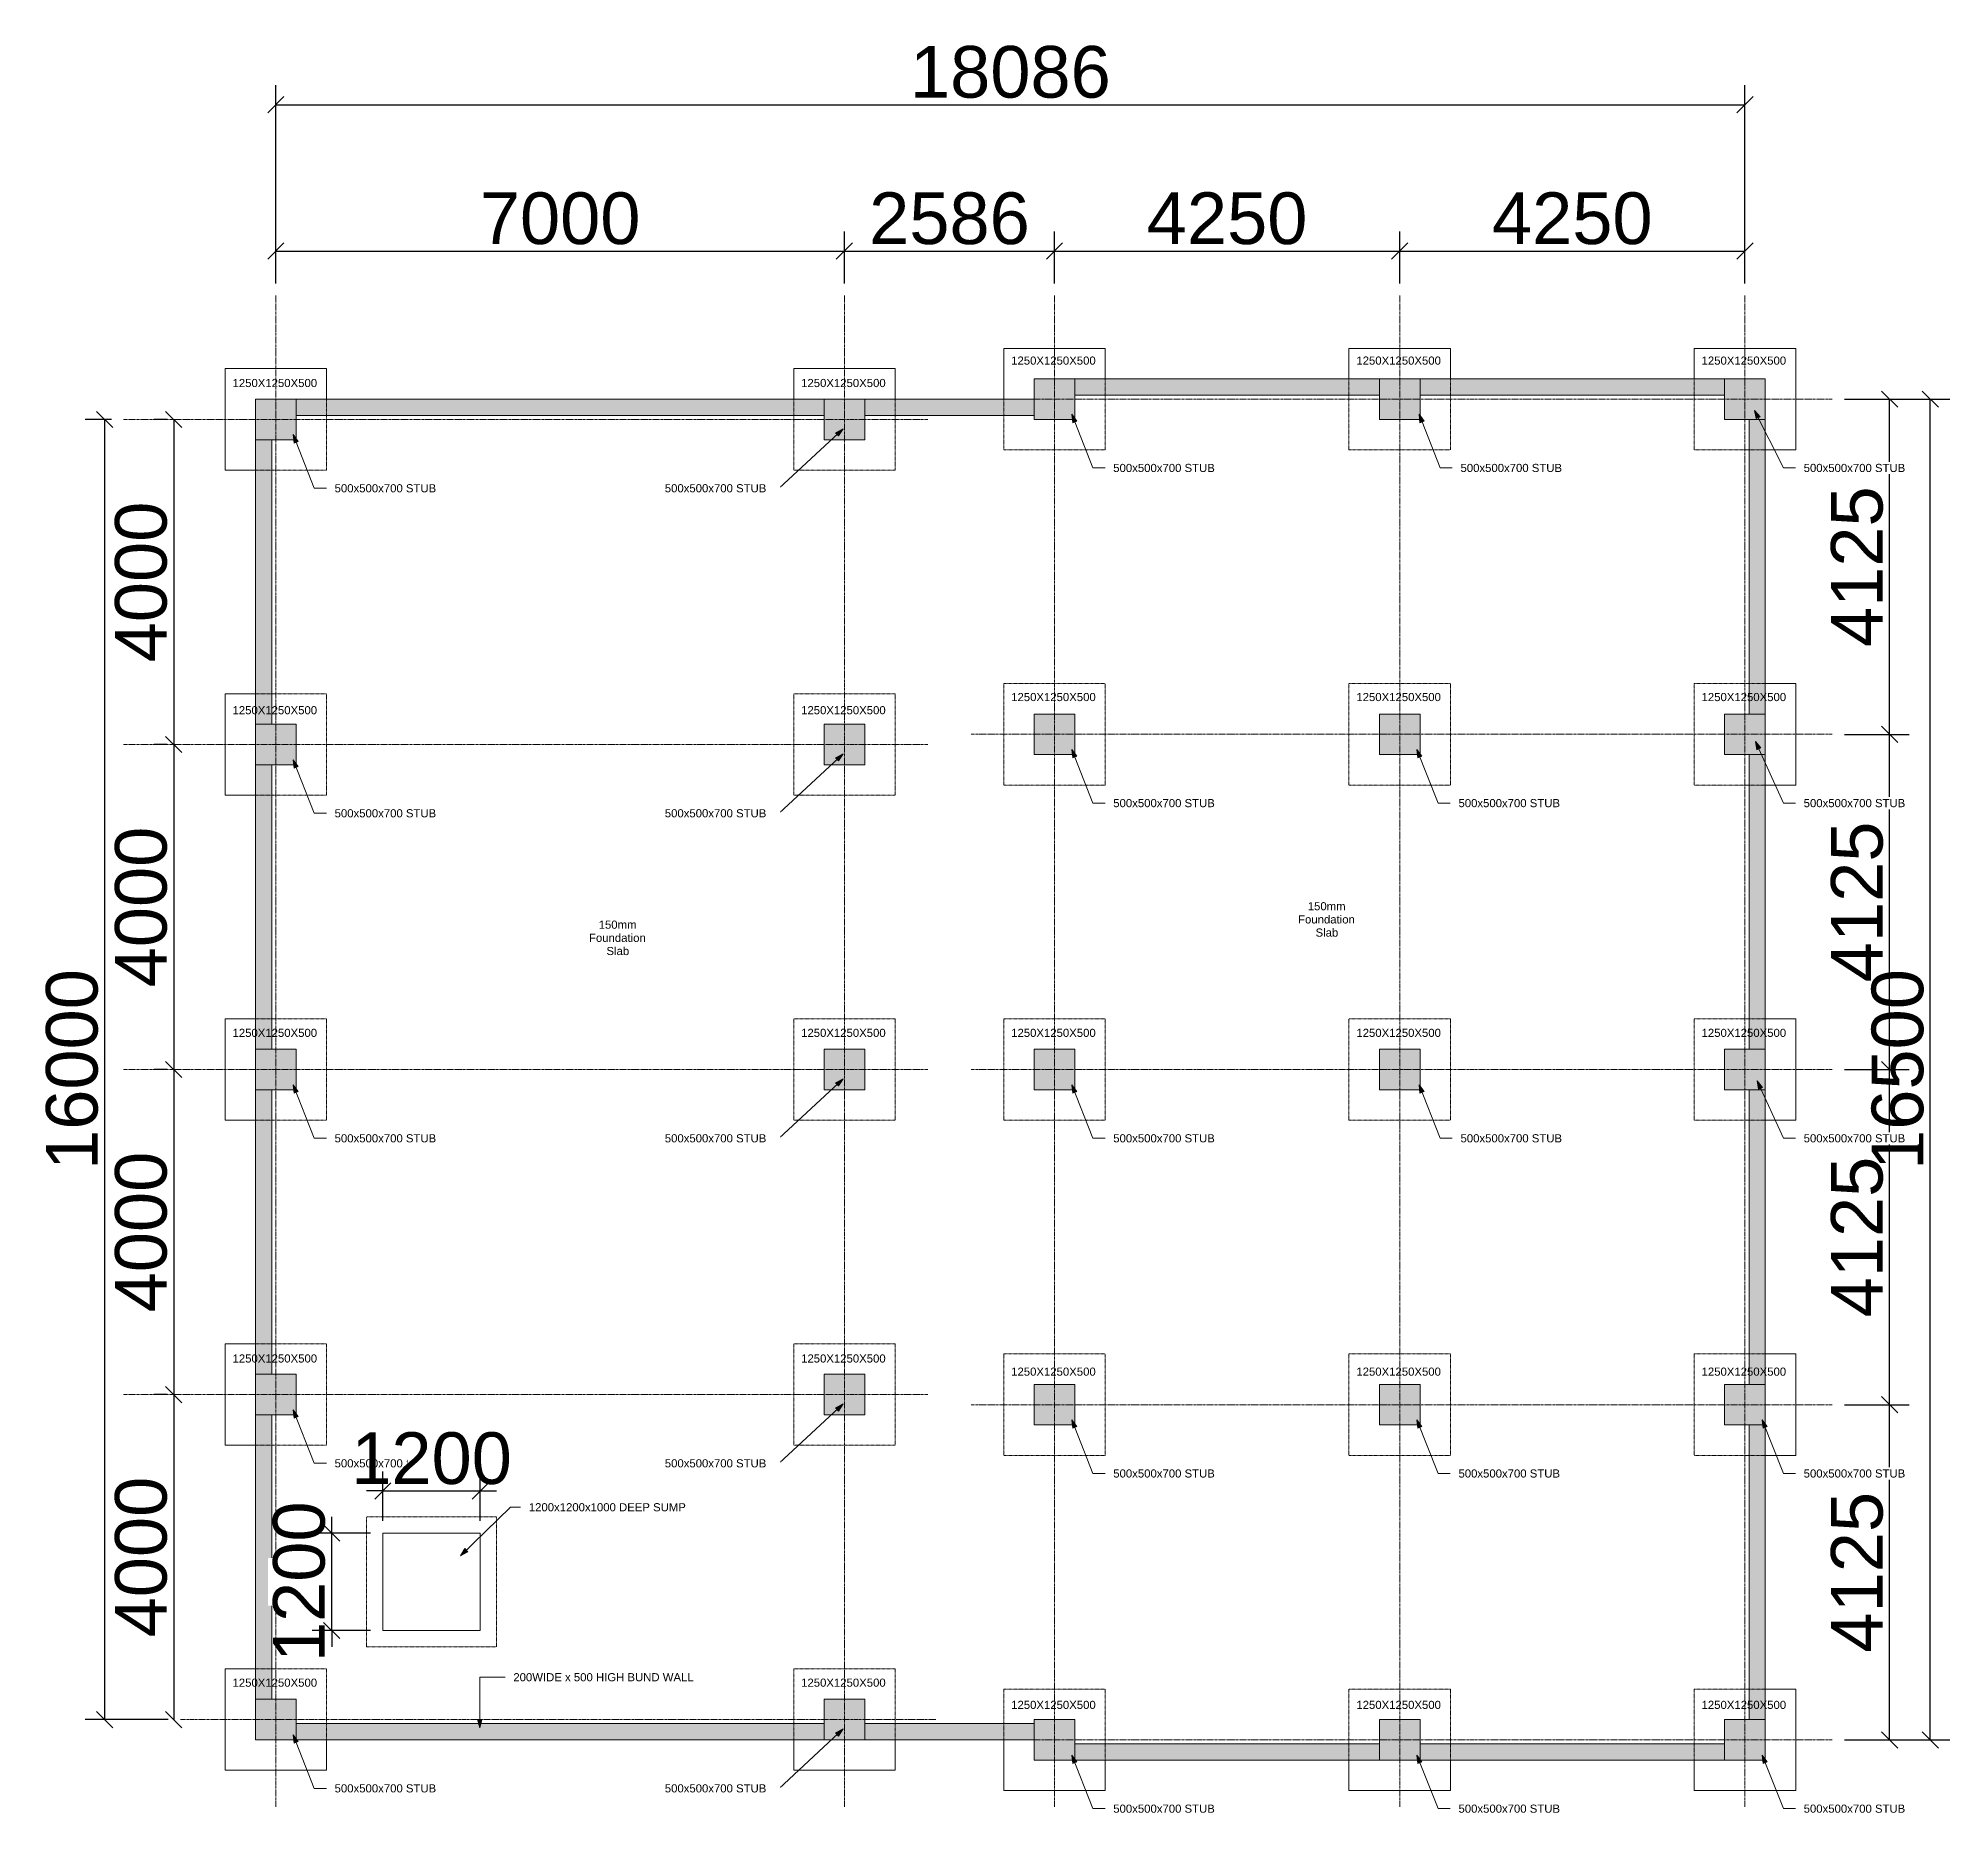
# Model space of a CAD drawing. Header units: millimetres. Extents: x 14826 to 891005, y -311366 to 56117.
# Drawn here: x 686500 to 710034, y -253304 to -231441 of the extents above; entities that cross this region are included whole.
import ezdxf

# ---------------------------------------------------------------- set-up
doc = ezdxf.new("R2010")
doc.units = ezdxf.units.MM
doc.linetypes.add('CENTER', pattern=[50.8, 31.75, -6.35, 6.35, -6.35])
doc.linetypes.add('Dash', pattern=[6.35, 3.175, -3.175])
for name, color, linetype, lineweight in [('A-ANNO-DIMS', 7, 'Continuous', 9), ('A-DETL-CNTR', 7, 'CENTER', 18), ('A-WALL', 7, 'Continuous', 9), ('A-WALL-HDLN', 7, 'Dash', 9), ('G-ANNO-TEXT', 7, 'Continuous', 9), ('S-COLS', 7, 'Continuous', 9), ('S-FNDN', 7, 'Continuous', 9), ('S-FNDN-HDLN', 7, 'Dash', 9), ('S-FNDN-IDEN', 7, 'Continuous', 9)]:
    doc.layers.add(name, color=color, linetype=linetype, lineweight=lineweight)
doc.styles.add('Arial', font='arial.ttf', dxfattribs={"height": 636.361708})
doc.styles.add('Arial_1', font='arial.ttf', dxfattribs={"height": 636.4})
doc.styles.add('Arial_2', font='arial.ttf', dxfattribs={"height": 0.18})
doc.dimstyles.new('Greene_Arch_tick_-_2_5mm_Arial', dxfattribs={"dimscale": 304.8, "dimtxt": 255.06485, "dimasz": 0.656168, "dimexe": 0.787402, "dimexo": 0.492126, "dimgap": 0.246063, "dimtad": 1, "dimdec": 0, "dimzin": 0, "dimdsep": 46, "dimtxsty": 'Arial', "dimblk1": 'OBLIQUE', "dimblk2": 'OBLIQUE', "dimsah": 1, "dimcen": 0.09, "dimazin": 0, "dimtfac": 1, "dimtdec": 4, "dimtix": 1, "dimtmove": 0, "dimatfit": 3, "dimfxl": 1, "dimtvp": 1, "dimtfill": 1, "dimtolj": 1, "dimtzin": 0, "dimarcsym": 2})

msp = doc.modelspace()

# ---------------------------------------------------------------- texts
at = {"layer": 'S-FNDN-IDEN', "char_height": 100, "attachment_point": 1, "style": 'Arial_1'}
for s, insert, width in [('1250X1250X500', (698478.6637, -235358.26485), 1290.716875), ('1250X1250X500', (702728.6637, -235358.26485), 1290.716875), ('1250X1250X500', (706978.6637, -235358.26485), 1290.716875), ('1250X1250X500', (688892.66767, -235634.20348), 1290.716875), ('1250X1250X500', (695892.66767, -235634.20348), 1290.716875), ('1250X1250X500', (698478.6637, -239499.03655), 1290.716875), ('1250X1250X500', (702728.6637, -239499.03655), 1290.716875), ('1250X1250X500', (706978.6637, -239499.03655), 1290.716875), ('1250X1250X500', (688892.66767, -239661.03655), 1290.716875), ('1250X1250X500', (695892.66767, -239661.03655), 1290.716875), ('150mm', (702130.2262, -242073.4608), 577.215), ('150mm', (693400.41941, -242300.36424), 577.215), ('Foundation', (702011.1637, -242235.51809), 865.8225), ('Slab', (702226.13766, -242397.57538), 348.7340625), ('Foundation', (693281.35691, -242462.42153), 865.8225), ('Slab', (693496.33087, -242624.47882), 348.7340625), ('1250X1250X500', (688892.66767, -243631.66391), 1290.716875), ('1250X1250X500', (695892.66767, -243631.66391), 1290.716875), ('1250X1250X500', (698478.6637, -243631.66391), 1290.716875), ('1250X1250X500', (702728.6637, -243631.66391), 1290.716875), ('1250X1250X500', (706978.6637, -243631.66391), 1290.716875), ('1250X1250X500', (688892.66767, -247639.12288), 1290.716875), ('1250X1250X500', (695892.66767, -247639.12288), 1290.716875), ('1250X1250X500', (698478.6637, -247801.12288), 1290.716875), ('1250X1250X500', (702728.6637, -247801.12288), 1290.716875), ('1250X1250X500', (706978.6637, -247801.12288), 1290.716875), ('1250X1250X500', (688892.66767, -251628.83687), 1290.716875), ('1250X1250X500', (695892.66767, -251628.83687), 1290.716875), ('1250X1250X500', (698478.6637, -251902.09219), 1290.716875), ('1250X1250X500', (702728.6637, -251902.09219), 1290.716875), ('1250X1250X500', (706978.6637, -251902.09219), 1290.716875)]:
    msp.add_mtext(s, dxfattribs=dict(at, insert=insert, width=width))

# ---------------------------------------------------------------- blocks, each defined once
blk = doc.blocks.new('Concrete-Rectangular-Column - 500 x 500mm-372812-BRINE TREATMENT')
at = {"layer": 'S-COLS', "linetype": 'Dash', "true_color": 0xc0c0c0}
blk.add_hatch(color=9, dxfattribs=at).paths.add_polyline_path([(-250, -250), (250, -250), (250, 250), (-250, 250)])
at = {"layer": 'S-COLS'}
for p, q in [((250, 250), (-250, 250)), ((-250, 250), (-250, -250)), ((250, -250), (250, 250)), ((-250, -250), (250, -250))]:
    blk.add_line(p, q, dxfattribs=at)
blk = doc.blocks.new('M_Footing-Rectangular - 1250X1250X500-343367-BRINE TREATMENT')
at = {"layer": 'S-FNDN'}
for p, q in [((625, 625), (-625, 625)), ((-625, 625), (-625, -625)), ((625, 250), (625, 625)), ((-625, -625), (-250, -625))]:
    blk.add_line(p, q, dxfattribs=at)
at = {"layer": 'S-FNDN-HDLN'}
for p, q in [((625, -625), (625, 250)), ((-250, -625), (625, -625))]:
    blk.add_line(p, q, dxfattribs=at)
blk = doc.blocks.new('M_Footing-Rectangular - 1250X1250X500-V10-BRINE TREATMENT')
at = {"layer": 'S-FNDN'}
for p, q in [((625, 625), (-625, 625)), ((-625, 625), (-625, 250)), ((625, 250), (625, 625))]:
    blk.add_line(p, q, dxfattribs=at)
at = {"layer": 'S-FNDN-HDLN'}
for p, q in [((-625, 250), (-625, -625)), ((625, -625), (625, 250)), ((-625, -625), (625, -625))]:
    blk.add_line(p, q, dxfattribs=at)
blk = doc.blocks.new('M_Footing-Rectangular - 1250X1250X500-V2-BRINE TREATMENT')
at = {"layer": 'S-FNDN'}
for p, q in [((625, 625), (-625, 625)), ((-625, 625), (-625, 0)), ((625, 250), (625, 625))]:
    blk.add_line(p, q, dxfattribs=at)
at = {"layer": 'S-FNDN-HDLN'}
for p, q in [((625, -625), (625, 250)), ((-625, 0), (-625, -625)), ((-625, -625), (625, -625))]:
    blk.add_line(p, q, dxfattribs=at)
blk = doc.blocks.new('M_Footing-Rectangular - 1250X1250X500-V3-BRINE TREATMENT')
at = {"layer": 'S-FNDN'}
for p, q in [((625, 625), (-625, 625)), ((-625, 625), (-625, 250)), ((625, -625), (625, 625)), ((250, -625), (625, -625))]:
    blk.add_line(p, q, dxfattribs=at)
at = {"layer": 'S-FNDN-HDLN'}
for p, q in [((-625, 250), (-625, -625)), ((-625, -625), (250, -625))]:
    blk.add_line(p, q, dxfattribs=at)
blk = doc.blocks.new('M_Footing-Rectangular - 1250X1250X500-V4-BRINE TREATMENT')
at = {"layer": 'S-FNDN'}
for p, q in [((-625, 0), (-625, -625)), ((625, -625), (625, -250)), ((-625, -625), (625, -625))]:
    blk.add_line(p, q, dxfattribs=at)
at = {"layer": 'S-FNDN-HDLN'}
for p, q in [((625, 625), (-625, 625)), ((-625, 625), (-625, 0)), ((625, -250), (625, 625))]:
    blk.add_line(p, q, dxfattribs=at)
blk = doc.blocks.new('M_Footing-Rectangular - 1250X1250X500-V5-BRINE TREATMENT')
at = {"layer": 'S-FNDN'}
for p, q in [((625, 625), (250, 625)), ((625, -625), (625, 625)), ((-625, -250), (-625, -625)), ((-625, -625), (625, -625))]:
    blk.add_line(p, q, dxfattribs=at)
at = {"layer": 'S-FNDN-HDLN'}
for p, q in [((250, 625), (-625, 625)), ((-625, 625), (-625, -250))]:
    blk.add_line(p, q, dxfattribs=at)
blk = doc.blocks.new('M_Footing-Rectangular - 1250X1250X500-V11-BRINE TREATMENT')
at = {"layer": 'S-FNDN'}
for p, q in [((-625, -250), (-625, -625)), ((625, -625), (625, -250)), ((-625, -625), (625, -625))]:
    blk.add_line(p, q, dxfattribs=at)
at = {"layer": 'S-FNDN-HDLN'}
for p, q in [((625, 625), (-625, 625)), ((-625, 625), (-625, -250)), ((625, -250), (625, 625))]:
    blk.add_line(p, q, dxfattribs=at)
blk = doc.blocks.new('M_Footing-Rectangular - 1250X1250X500-V7-BRINE TREATMENT')
at = {"layer": 'S-FNDN'}
for p, q in [((-250, 625), (-625, 625)), ((-625, 625), (-625, -625)), ((625, -625), (625, -250)), ((-625, -625), (625, -625))]:
    blk.add_line(p, q, dxfattribs=at)
at = {"layer": 'S-FNDN-HDLN'}
for p, q in [((625, 625), (-250, 625)), ((625, -250), (625, 625))]:
    blk.add_line(p, q, dxfattribs=at)
blk = doc.blocks.new('M_Footing-Rectangular - 1250X1250X500-V12-BRINE TREATMENT')
at = {"layer": 'S-FNDN-HDLN'}
for p, q in [((625, 625), (-625, 625)), ((-625, 625), (-625, -625)), ((625, -625), (625, 625)), ((-625, -625), (625, -625))]:
    blk.add_line(p, q, dxfattribs=at)
blk = doc.blocks.new('M_Footing-Rectangular - 1250X1250X500-V13-BRINE TREATMENT')
at = {"layer": 'S-FNDN'}
for p, q in [((625, 625), (250, 625)), ((625, -625), (625, 625)), ((250, -625), (625, -625))]:
    blk.add_line(p, q, dxfattribs=at)
at = {"layer": 'S-FNDN-HDLN'}
for p, q in [((250, 625), (-625, 625)), ((-625, 625), (-625, -625)), ((-625, -625), (250, -625))]:
    blk.add_line(p, q, dxfattribs=at)
blk = doc.blocks.new('M_Footing-Rectangular - 1250X1250X500-V14-BRINE TREATMENT')
at = {"layer": 'S-FNDN'}
for p, q in [((-250, 625), (-625, 625)), ((-625, 625), (-625, -625)), ((-625, -625), (-250, -625))]:
    blk.add_line(p, q, dxfattribs=at)
at = {"layer": 'S-FNDN-HDLN'}
for p, q in [((625, 625), (-250, 625)), ((625, -625), (625, 625)), ((-250, -625), (625, -625))]:
    blk.add_line(p, q, dxfattribs=at)
blk = doc.blocks.new('_Oblique')
at = {"color": 0, "linetype": 'ByBlock', "lineweight": -2}
blk.add_line((-0.5, -0.5), (0.5, 0.5), dxfattribs=at)
blk = doc.blocks.new('*D768')
at = {"layer": 'A-ANNO-DIMS', "color": 0, "lineweight": -2, "transparency": 16777216}
for p, q in [((687401, -236133), (687078, -236133)), ((687318, -236133), (687318, -252133)), ((688101, -252133), (687078, -252133))]:
    blk.add_line(p, q, dxfattribs=at)
at = {"layer": 'Defpoints', "color": 0, "transparency": 16777216}
for p in [(687551, -236133), (687318, -252133), (688251, -252133)]:
    blk.add_point(p, dxfattribs=at)
at = {"layer": 'A-ANNO-DIMS', "color": 0, "lineweight": -2, "transparency": 16777216, "xscale": 200, "yscale": 200, "zscale": 200}
for p, rotation in [((687318, -236133), 90), ((687318, -252133), 270)]:
    blk.add_blockref('_Oblique', p, dxfattribs=dict(at, rotation=rotation))
at = {"layer": 'A-ANNO-DIMS', "color": 0, "transparency": 16777216, "insert": (686918, -244133), "char_height": 636.4, "width": 576.84, "attachment_point": 5, "rotation": 90, "style": 'Arial', "bg_fill": 3, "box_fill_scale": 1.1, "bg_fill_color": 256, "bg_fill_true_color": 13158600, "bg_fill_transparency": 0}
blk.add_mtext('\\A1;16000', dxfattribs=at)
blk = doc.blocks.new('*D769')
at = {"layer": 'A-ANNO-DIMS', "color": 0, "lineweight": -2, "transparency": 16777216}
for p, q in [((708737, -235883), (710034, -235883)), ((709794, -252383), (709794, -235883)), ((708737, -252383), (710034, -252383))]:
    blk.add_line(p, q, dxfattribs=at)
at = {"layer": 'Defpoints', "color": 0, "transparency": 16777216}
for p in [(708587, -235883), (709794, -235883), (708587, -252383)]:
    blk.add_point(p, dxfattribs=at)
at = {"layer": 'A-ANNO-DIMS', "color": 0, "lineweight": -2, "transparency": 16777216, "xscale": 200, "yscale": 200, "zscale": 200}
for p, rotation in [((709794, -235883), 90), ((709794, -252383), 270)]:
    blk.add_blockref('_Oblique', p, dxfattribs=dict(at, rotation=rotation))
at = {"layer": 'A-ANNO-DIMS', "color": 0, "transparency": 16777216, "insert": (709394, -244133), "char_height": 636.4, "width": 576.84, "attachment_point": 5, "rotation": 90, "style": 'Arial', "bg_fill": 3, "box_fill_scale": 1.1, "bg_fill_color": 256, "bg_fill_true_color": 13158600, "bg_fill_transparency": 0}
blk.add_mtext('\\A1;16500', dxfattribs=at)
blk = doc.blocks.new('*D770')
at = {"layer": 'A-ANNO-DIMS', "color": 0, "lineweight": -2, "transparency": 16777216}
for p, q in [((708737, -248258), (709534, -248258)), ((709294, -252383), (709294, -248258)), ((708737, -252383), (709534, -252383))]:
    blk.add_line(p, q, dxfattribs=at)
at = {"layer": 'Defpoints', "color": 0, "transparency": 16777216}
for p in [(708587, -248258), (709294, -248258), (708587, -252383)]:
    blk.add_point(p, dxfattribs=at)
at = {"layer": 'A-ANNO-DIMS', "color": 0, "lineweight": -2, "transparency": 16777216, "xscale": 200, "yscale": 200, "zscale": 200}
for p, rotation in [((709294, -248258), 90), ((709294, -252383), 270)]:
    blk.add_blockref('_Oblique', p, dxfattribs=dict(at, rotation=rotation))
at = {"layer": 'A-ANNO-DIMS', "color": 0, "transparency": 16777216, "insert": (708894, -250320), "char_height": 636.4, "width": 461.47, "attachment_point": 5, "rotation": 90, "style": 'Arial', "bg_fill": 3, "box_fill_scale": 1.1, "bg_fill_color": 256, "bg_fill_true_color": 13158600, "bg_fill_transparency": 0}
blk.add_mtext('\\A1;4125', dxfattribs=at)
blk = doc.blocks.new('*D771')
at = {"layer": 'A-ANNO-DIMS', "color": 0, "lineweight": -2, "transparency": 16777216}
for p, q in [((708737, -244133), (709534, -244133)), ((709294, -248258), (709294, -244133)), ((708737, -248258), (709534, -248258))]:
    blk.add_line(p, q, dxfattribs=at)
at = {"layer": 'Defpoints', "color": 0, "transparency": 16777216}
for p in [(708587, -244133), (709294, -244133), (708587, -248258)]:
    blk.add_point(p, dxfattribs=at)
at = {"layer": 'A-ANNO-DIMS', "color": 0, "lineweight": -2, "transparency": 16777216, "xscale": 200, "yscale": 200, "zscale": 200}
for p, rotation in [((709294, -244133), 90), ((709294, -248258), 270)]:
    blk.add_blockref('_Oblique', p, dxfattribs=dict(at, rotation=rotation))
at = {"layer": 'A-ANNO-DIMS', "color": 0, "transparency": 16777216, "insert": (708894, -246195), "char_height": 636.4, "width": 461.47, "attachment_point": 5, "rotation": 90, "style": 'Arial', "bg_fill": 3, "box_fill_scale": 1.1, "bg_fill_color": 256, "bg_fill_true_color": 13158600, "bg_fill_transparency": 0}
blk.add_mtext('\\A1;4125', dxfattribs=at)
blk = doc.blocks.new('*D772')
at = {"layer": 'A-ANNO-DIMS', "color": 0, "lineweight": -2, "transparency": 16777216}
for p, q in [((708737, -240008), (709534, -240008)), ((709294, -244133), (709294, -240008)), ((708737, -244133), (709534, -244133))]:
    blk.add_line(p, q, dxfattribs=at)
at = {"layer": 'Defpoints', "color": 0, "transparency": 16777216}
for p in [(708587, -240008), (709294, -240008), (708587, -244133)]:
    blk.add_point(p, dxfattribs=at)
at = {"layer": 'A-ANNO-DIMS', "color": 0, "lineweight": -2, "transparency": 16777216, "xscale": 200, "yscale": 200, "zscale": 200}
for p, rotation in [((709294, -240008), 90), ((709294, -244133), 270)]:
    blk.add_blockref('_Oblique', p, dxfattribs=dict(at, rotation=rotation))
at = {"layer": 'A-ANNO-DIMS', "color": 0, "transparency": 16777216, "insert": (708894, -242070), "char_height": 636.4, "width": 461.47, "attachment_point": 5, "rotation": 90, "style": 'Arial', "bg_fill": 3, "box_fill_scale": 1.1, "bg_fill_color": 256, "bg_fill_true_color": 13158600, "bg_fill_transparency": 0}
blk.add_mtext('\\A1;4125', dxfattribs=at)
blk = doc.blocks.new('*D773')
at = {"layer": 'A-ANNO-DIMS', "color": 0, "lineweight": -2, "transparency": 16777216}
for p, q in [((708737, -235883), (709534, -235883)), ((709294, -240008), (709294, -235883)), ((708737, -240008), (709534, -240008))]:
    blk.add_line(p, q, dxfattribs=at)
at = {"layer": 'Defpoints', "color": 0, "transparency": 16777216}
for p in [(708587, -235883), (709294, -235883), (708587, -240008)]:
    blk.add_point(p, dxfattribs=at)
at = {"layer": 'A-ANNO-DIMS', "color": 0, "lineweight": -2, "transparency": 16777216, "xscale": 200, "yscale": 200, "zscale": 200}
for p, rotation in [((709294, -235883), 90), ((709294, -240008), 270)]:
    blk.add_blockref('_Oblique', p, dxfattribs=dict(at, rotation=rotation))
at = {"layer": 'A-ANNO-DIMS', "color": 0, "transparency": 16777216, "insert": (708894, -237945), "char_height": 636.4, "width": 461.47, "attachment_point": 5, "rotation": 90, "style": 'Arial', "bg_fill": 3, "box_fill_scale": 1.1, "bg_fill_color": 256, "bg_fill_true_color": 13158600, "bg_fill_transparency": 0}
blk.add_mtext('\\A1;4125', dxfattribs=at)
blk = doc.blocks.new('*D774')
at = {"layer": 'A-ANNO-DIMS', "color": 0, "lineweight": -2, "transparency": 16777216}
for p, q in [((688089, -236133), (687928, -236133)), ((688168, -236133), (688168, -240133)), ((688089, -240133), (687928, -240133))]:
    blk.add_line(p, q, dxfattribs=at)
at = {"layer": 'Defpoints', "color": 0, "transparency": 16777216}
for p in [(688239, -236133), (688168, -240133), (688239, -240133)]:
    blk.add_point(p, dxfattribs=at)
at = {"layer": 'A-ANNO-DIMS', "color": 0, "lineweight": -2, "transparency": 16777216, "xscale": 200, "yscale": 200, "zscale": 200}
for p, rotation in [((688168, -236133), 90), ((688168, -240133), 270)]:
    blk.add_blockref('_Oblique', p, dxfattribs=dict(at, rotation=rotation))
at = {"layer": 'A-ANNO-DIMS', "color": 0, "transparency": 16777216, "insert": (687768, -238133), "char_height": 636.4, "width": 461.47, "attachment_point": 5, "rotation": 90, "style": 'Arial', "bg_fill": 3, "box_fill_scale": 1.1, "bg_fill_color": 256, "bg_fill_true_color": 13158600, "bg_fill_transparency": 0}
blk.add_mtext('\\A1;4000', dxfattribs=at)
blk = doc.blocks.new('*D775')
at = {"layer": 'A-ANNO-DIMS', "color": 0, "lineweight": -2, "transparency": 16777216}
for p, q in [((688089, -240133), (687928, -240133)), ((688168, -240133), (688168, -244133)), ((688089, -244133), (687928, -244133))]:
    blk.add_line(p, q, dxfattribs=at)
at = {"layer": 'Defpoints', "color": 0, "transparency": 16777216}
for p in [(688239, -240133), (688168, -244133), (688239, -244133)]:
    blk.add_point(p, dxfattribs=at)
at = {"layer": 'A-ANNO-DIMS', "color": 0, "lineweight": -2, "transparency": 16777216, "xscale": 200, "yscale": 200, "zscale": 200}
for p, rotation in [((688168, -240133), 90), ((688168, -244133), 270)]:
    blk.add_blockref('_Oblique', p, dxfattribs=dict(at, rotation=rotation))
at = {"layer": 'A-ANNO-DIMS', "color": 0, "transparency": 16777216, "insert": (687768, -242133), "char_height": 636.4, "width": 461.47, "attachment_point": 5, "rotation": 90, "style": 'Arial', "bg_fill": 3, "box_fill_scale": 1.1, "bg_fill_color": 256, "bg_fill_true_color": 13158600, "bg_fill_transparency": 0}
blk.add_mtext('\\A1;4000', dxfattribs=at)
blk = doc.blocks.new('*D776')
at = {"layer": 'A-ANNO-DIMS', "color": 0, "lineweight": -2, "transparency": 16777216}
for p, q in [((688089, -244133), (687928, -244133)), ((688168, -244133), (688168, -248133)), ((688089, -248133), (687928, -248133))]:
    blk.add_line(p, q, dxfattribs=at)
at = {"layer": 'Defpoints', "color": 0, "transparency": 16777216}
for p in [(688239, -244133), (688168, -248133), (688239, -248133)]:
    blk.add_point(p, dxfattribs=at)
at = {"layer": 'A-ANNO-DIMS', "color": 0, "lineweight": -2, "transparency": 16777216, "xscale": 200, "yscale": 200, "zscale": 200}
for p, rotation in [((688168, -244133), 90), ((688168, -248133), 270)]:
    blk.add_blockref('_Oblique', p, dxfattribs=dict(at, rotation=rotation))
at = {"layer": 'A-ANNO-DIMS', "color": 0, "transparency": 16777216, "insert": (687768, -246133), "char_height": 636.4, "width": 461.47, "attachment_point": 5, "rotation": 90, "style": 'Arial', "bg_fill": 3, "box_fill_scale": 1.1, "bg_fill_color": 256, "bg_fill_true_color": 13158600, "bg_fill_transparency": 0}
blk.add_mtext('\\A1;4000', dxfattribs=at)
blk = doc.blocks.new('*D777')
at = {"layer": 'A-ANNO-DIMS', "color": 0, "lineweight": -2, "transparency": 16777216}
for p, q in [((688089, -248133), (687928, -248133)), ((688168, -248133), (688168, -252133)), ((688101, -252133), (687928, -252133))]:
    blk.add_line(p, q, dxfattribs=at)
at = {"layer": 'Defpoints', "color": 0, "transparency": 16777216}
for p in [(688239, -248133), (688168, -252133), (688251, -252133)]:
    blk.add_point(p, dxfattribs=at)
at = {"layer": 'A-ANNO-DIMS', "color": 0, "lineweight": -2, "transparency": 16777216, "xscale": 200, "yscale": 200, "zscale": 200}
for p, rotation in [((688168, -248133), 90), ((688168, -252133), 270)]:
    blk.add_blockref('_Oblique', p, dxfattribs=dict(at, rotation=rotation))
at = {"layer": 'A-ANNO-DIMS', "color": 0, "transparency": 16777216, "insert": (687768, -250133), "char_height": 636.4, "width": 461.47, "attachment_point": 5, "rotation": 90, "style": 'Arial', "bg_fill": 3, "box_fill_scale": 1.1, "bg_fill_color": 256, "bg_fill_true_color": 13158600, "bg_fill_transparency": 0}
blk.add_mtext('\\A1;4000', dxfattribs=at)
blk = doc.blocks.new('*D778')
at = {"layer": 'A-ANNO-DIMS', "color": 0, "lineweight": -2, "transparency": 16777216}
for p, q in [((689426, -234458), (689426, -233821)), ((696426, -234458), (696426, -233821)), ((689426, -234061), (696426, -234061))]:
    blk.add_line(p, q, dxfattribs=at)
at = {"layer": 'Defpoints', "color": 0, "transparency": 16777216}
for p in [(696426, -234061), (689426, -234608), (696426, -234608)]:
    blk.add_point(p, dxfattribs=at)
at = {"layer": 'A-ANNO-DIMS', "color": 0, "lineweight": -2, "transparency": 16777216, "xscale": 200, "yscale": 200, "zscale": 200, "rotation": 180}
blk.add_blockref('_Oblique', (689426, -234061), dxfattribs=at)
at = {"layer": 'A-ANNO-DIMS', "color": 0, "lineweight": -2, "transparency": 16777216, "xscale": 200, "yscale": 200, "zscale": 200}
blk.add_blockref('_Oblique', (696426, -234061), dxfattribs=at)
at = {"layer": 'A-ANNO-DIMS', "color": 0, "transparency": 16777216, "insert": (692926, -233661), "char_height": 636.4, "width": 461.47, "attachment_point": 5, "style": 'Arial', "bg_fill": 3, "box_fill_scale": 1.1, "bg_fill_color": 256, "bg_fill_true_color": 13158600, "bg_fill_transparency": 0}
blk.add_mtext('\\A1;7000', dxfattribs=at)
blk = doc.blocks.new('*D779')
at = {"layer": 'A-ANNO-DIMS', "color": 0, "lineweight": -2, "transparency": 16777216}
for p, q in [((696426, -234458), (696426, -233821)), ((699012, -234458), (699012, -233821)), ((696426, -234061), (699012, -234061))]:
    blk.add_line(p, q, dxfattribs=at)
at = {"layer": 'Defpoints', "color": 0, "transparency": 16777216}
for p in [(699012, -234061), (696426, -234608), (699012, -234608)]:
    blk.add_point(p, dxfattribs=at)
at = {"layer": 'A-ANNO-DIMS', "color": 0, "lineweight": -2, "transparency": 16777216, "xscale": 200, "yscale": 200, "zscale": 200, "rotation": 180}
blk.add_blockref('_Oblique', (696426, -234061), dxfattribs=at)
at = {"layer": 'A-ANNO-DIMS', "color": 0, "lineweight": -2, "transparency": 16777216, "xscale": 200, "yscale": 200, "zscale": 200}
blk.add_blockref('_Oblique', (699012, -234061), dxfattribs=at)
at = {"layer": 'A-ANNO-DIMS', "color": 0, "transparency": 16777216, "insert": (697719, -233661), "char_height": 636.4, "width": 461.47, "attachment_point": 5, "style": 'Arial', "bg_fill": 3, "box_fill_scale": 1.1, "bg_fill_color": 256, "bg_fill_true_color": 13158600, "bg_fill_transparency": 0}
blk.add_mtext('\\A1;2586', dxfattribs=at)
blk = doc.blocks.new('*D780')
at = {"layer": 'A-ANNO-DIMS', "color": 0, "lineweight": -2, "transparency": 16777216}
for p, q in [((699012, -234458), (699012, -233821)), ((703262, -234458), (703262, -233821)), ((699012, -234061), (703262, -234061))]:
    blk.add_line(p, q, dxfattribs=at)
at = {"layer": 'Defpoints', "color": 0, "transparency": 16777216}
for p in [(703262, -234061), (699012, -234608), (703262, -234608)]:
    blk.add_point(p, dxfattribs=at)
at = {"layer": 'A-ANNO-DIMS', "color": 0, "lineweight": -2, "transparency": 16777216, "xscale": 200, "yscale": 200, "zscale": 200, "rotation": 180}
blk.add_blockref('_Oblique', (699012, -234061), dxfattribs=at)
at = {"layer": 'A-ANNO-DIMS', "color": 0, "lineweight": -2, "transparency": 16777216, "xscale": 200, "yscale": 200, "zscale": 200}
blk.add_blockref('_Oblique', (703262, -234061), dxfattribs=at)
at = {"layer": 'A-ANNO-DIMS', "color": 0, "transparency": 16777216, "insert": (701137, -233661), "char_height": 636.4, "width": 461.47, "attachment_point": 5, "style": 'Arial', "bg_fill": 3, "box_fill_scale": 1.1, "bg_fill_color": 256, "bg_fill_true_color": 13158600, "bg_fill_transparency": 0}
blk.add_mtext('\\A1;4250', dxfattribs=at)
blk = doc.blocks.new('*D781')
at = {"layer": 'A-ANNO-DIMS', "color": 0, "lineweight": -2, "transparency": 16777216}
for p, q in [((703262, -234458), (703262, -233821)), ((707512, -234458), (707512, -233821)), ((703262, -234061), (707512, -234061))]:
    blk.add_line(p, q, dxfattribs=at)
at = {"layer": 'Defpoints', "color": 0, "transparency": 16777216}
for p in [(707512, -234061), (703262, -234608), (707512, -234608)]:
    blk.add_point(p, dxfattribs=at)
at = {"layer": 'A-ANNO-DIMS', "color": 0, "lineweight": -2, "transparency": 16777216, "xscale": 200, "yscale": 200, "zscale": 200, "rotation": 180}
blk.add_blockref('_Oblique', (703262, -234061), dxfattribs=at)
at = {"layer": 'A-ANNO-DIMS', "color": 0, "lineweight": -2, "transparency": 16777216, "xscale": 200, "yscale": 200, "zscale": 200}
blk.add_blockref('_Oblique', (707512, -234061), dxfattribs=at)
at = {"layer": 'A-ANNO-DIMS', "color": 0, "transparency": 16777216, "insert": (705387, -233661), "char_height": 636.4, "width": 461.47, "attachment_point": 5, "style": 'Arial', "bg_fill": 3, "box_fill_scale": 1.1, "bg_fill_color": 256, "bg_fill_true_color": 13158600, "bg_fill_transparency": 0}
blk.add_mtext('\\A1;4250', dxfattribs=at)
blk = doc.blocks.new('*D782')
at = {"layer": 'A-ANNO-DIMS', "color": 0, "lineweight": -2, "transparency": 16777216}
for p, q in [((689426, -234458), (689426, -232019)), ((707512, -234458), (707512, -232019)), ((689426, -232259), (707512, -232259))]:
    blk.add_line(p, q, dxfattribs=at)
at = {"layer": 'Defpoints', "color": 0, "transparency": 16777216}
for p in [(707512, -232259), (689426, -234608), (707512, -234608)]:
    blk.add_point(p, dxfattribs=at)
at = {"layer": 'A-ANNO-DIMS', "color": 0, "lineweight": -2, "transparency": 16777216, "xscale": 200, "yscale": 200, "zscale": 200, "rotation": 180}
blk.add_blockref('_Oblique', (689426, -232259), dxfattribs=at)
at = {"layer": 'A-ANNO-DIMS', "color": 0, "lineweight": -2, "transparency": 16777216, "xscale": 200, "yscale": 200, "zscale": 200}
blk.add_blockref('_Oblique', (707512, -232259), dxfattribs=at)
at = {"layer": 'A-ANNO-DIMS', "color": 0, "transparency": 16777216, "insert": (698469, -231859), "char_height": 636.4, "width": 576.84, "attachment_point": 5, "style": 'Arial', "bg_fill": 3, "box_fill_scale": 1.1, "bg_fill_color": 256, "bg_fill_true_color": 13158600, "bg_fill_transparency": 0}
blk.add_mtext('\\A1;18086', dxfattribs=at)
blk = doc.blocks.new('*D783')
at = {"layer": 'A-ANNO-DIMS', "color": 0, "lineweight": -2, "transparency": 16777216}
for p, q in [((690114, -249837), (690114, -249637)), ((690593, -249837), (689874, -249837)), ((690114, -251037), (690114, -249837)), ((690593, -251037), (689874, -251037)), ((690114, -251037), (690114, -251237))]:
    blk.add_line(p, q, dxfattribs=at)
at = {"layer": 'Defpoints', "color": 0, "transparency": 16777216}
for p in [(690743, -249837), (690743, -251037)]:
    blk.add_point(p, dxfattribs=at)
at = {"layer": 'A-ANNO-DIMS', "color": 0, "lineweight": -2, "transparency": 16777216, "xscale": 200, "yscale": 200, "zscale": 200}
for p, rotation in [((690114, -249837), 270), ((690114, -251037), 90)]:
    blk.add_blockref('_Oblique', p, dxfattribs=dict(at, rotation=rotation))
at = {"layer": 'A-ANNO-DIMS', "color": 0, "transparency": 16777216, "insert": (689714, -250437), "char_height": 636.4, "width": 461.47, "attachment_point": 5, "rotation": 90, "style": 'Arial', "bg_fill": 3, "box_fill_scale": 1.1, "bg_fill_color": 256, "bg_fill_true_color": 13158600, "bg_fill_transparency": 0}
blk.add_mtext('\\A1;1200', dxfattribs=at)
at = {"layer": 'Defpoints', "color": 0, "transparency": 16777216}
blk.add_point((690114, -249837), dxfattribs=at)
blk = doc.blocks.new('*D784')
at = {"layer": 'A-ANNO-DIMS', "color": 0, "lineweight": -2, "transparency": 16777216}
for p, q in [((690743, -249687), (690743, -249080)), ((691943, -249687), (691943, -249080)), ((690743, -249320), (690543, -249320)), ((690743, -249320), (691943, -249320)), ((691943, -249320), (692143, -249320))]:
    blk.add_line(p, q, dxfattribs=at)
at = {"layer": 'Defpoints', "color": 0, "transparency": 16777216}
for p in [(690743, -249837), (691943, -249837)]:
    blk.add_point(p, dxfattribs=at)
at = {"layer": 'A-ANNO-DIMS', "color": 0, "lineweight": -2, "transparency": 16777216, "xscale": 200, "yscale": 200, "zscale": 200}
blk.add_blockref('_Oblique', (690743, -249320), dxfattribs=at)
at = {"layer": 'A-ANNO-DIMS', "color": 0, "lineweight": -2, "transparency": 16777216, "xscale": 200, "yscale": 200, "zscale": 200, "rotation": 180}
blk.add_blockref('_Oblique', (691943, -249320), dxfattribs=at)
at = {"layer": 'A-ANNO-DIMS', "color": 0, "transparency": 16777216, "insert": (691343, -248920), "char_height": 636.4, "width": 461.47, "attachment_point": 5, "style": 'Arial', "bg_fill": 3, "box_fill_scale": 1.1, "bg_fill_color": 256, "bg_fill_true_color": 13158600, "bg_fill_transparency": 0}
blk.add_mtext('\\A1;1200', dxfattribs=at)
at = {"layer": 'Defpoints', "color": 0, "transparency": 16777216}
blk.add_point((691943, -249320), dxfattribs=at)

# ---------------------------------------------------------------- hatches: boundary and pattern name
at = {"layer": 'A-WALL', "true_color": 0xc0c0c0}
for points in [[(703012.44312, -235832.73227), (703012.44312, -235632.73227), (699262.44312, -235632.73227), (699262.44312, -235832.73227)], [(707262.44312, -235832.73227), (707262.44312, -235632.73227), (703512.44312, -235632.73227), (703512.44312, -235832.73227), (704485.31066, -235832.73227)], [(696176.44708, -236082.73227), (696176.44708, -235882.73227), (689676.44708, -235882.73227), (689676.44708, -236082.73227)], [(698762.44312, -236082.73227), (698762.44312, -235882.73227), (696676.44708, -235882.73227), (696676.44708, -236082.73227), (698634.92129, -236082.73227)], [(707762.44312, -239757.73227), (707762.44312, -236132.73227), (707562.44312, -236132.73227), (707562.44312, -239757.73227)], [(689376.44708, -239882.73227), (689376.44708, -236382.73227), (689176.44708, -236382.73227), (689176.44708, -239882.73227)], [(707762.44312, -243882.73227), (707762.44312, -240257.73227), (707562.44312, -240257.73227), (707562.44312, -243882.73227)], [(689376.44708, -243882.73227), (689376.44708, -240382.73227), (689176.44708, -240382.73227), (689176.44708, -243882.73227)], [(689176.44708, -247882.73227), (689376.44708, -247882.73227), (689376.44708, -244382.73227), (689176.44708, -244382.73227)], [(707762.44312, -248007.73227), (707762.44312, -244382.73227), (707562.44312, -244382.73227), (707562.44312, -248007.73227)], [(689176.44708, -251882.73227), (689376.44708, -251882.73227), (689376.44708, -248382.73227), (689176.44708, -248382.73227)], [(707762.44312, -252132.73227), (707762.44312, -248507.73227), (707562.44312, -248507.73227), (707562.44312, -252132.73227)], [(696176.44708, -252382.73227), (696176.44708, -252182.73227), (689676.44708, -252182.73227), (689676.44708, -252382.73227), (692784.53193, -252382.73227)], [(698762.44312, -252382.73227), (698762.44312, -252182.73227), (696676.44708, -252182.73227), (696676.44708, -252382.73227), (698634.92129, -252382.73227)], [(703012.44312, -252632.73227), (703012.44312, -252432.73227), (699262.44312, -252432.73227), (699262.44312, -252632.73227)], [(707262.44312, -252632.73227), (707262.44312, -252432.73227), (703512.44312, -252432.73227), (703512.44312, -252632.73227), (704485.31066, -252632.73227)]]:
    msp.add_hatch(color=9, dxfattribs=at).paths.add_polyline_path(points)
at = {"layer": 'G-ANNO-TEXT'}
for points in [[(707630.29445, -236021.36198), (707651.19981, -236122.75692), (707699.0965, -236098.71989)], [(696408.70226, -236248.13181), (696317.19028, -236296.54177), (696353.65555, -236335.81206)], [(699224.82668, -236069.7273), (699236.67434, -236172.57476), (699286.51079, -236152.87198)], [(703499.82668, -236069.7273), (703511.67434, -236172.57476), (703561.51079, -236152.87198)], [(689638.83064, -236319.7273), (689650.6783, -236422.57476), (689700.51475, -236402.87198)], [(696408.70226, -240248.13181), (696317.19028, -240296.54177), (696353.65555, -240335.81206)], [(699224.82668, -240194.7273), (699236.67434, -240297.57476), (699286.51079, -240277.87198)], [(703474.82668, -240194.7273), (703486.67434, -240297.57476), (703536.51079, -240277.87198)], [(707642.49186, -240094.74931), (707659.2378, -240196.91359), (707708.07641, -240174.8532)], [(689638.83064, -240319.7273), (689650.6783, -240422.57476), (689700.51475, -240402.87198)], [(696408.70226, -244248.13181), (696317.19028, -244296.54177), (696353.65555, -244335.81206)], [(707660.9389, -244272.6521), (707678.3368, -244374.70739), (707727.03356, -244352.33562)], [(689638.83064, -244319.7273), (689650.6783, -244422.57476), (689700.51475, -244402.87198)], [(699224.82668, -244319.7273), (699236.67434, -244422.57476), (699286.51079, -244402.87198)], [(703499.82668, -244319.7273), (703511.67434, -244422.57476), (703561.51079, -244402.87198)], [(696408.70226, -248248.13181), (696317.19028, -248296.54177), (696353.65555, -248335.81206)], [(689638.83064, -248319.7273), (689650.6783, -248422.57476), (689700.51475, -248402.87198)], [(699224.82668, -248444.7273), (699236.67434, -248547.57476), (699286.51079, -248527.87198)], [(703474.82668, -248444.7273), (703486.67434, -248547.57476), (703536.51079, -248527.87198)], [(707724.82668, -248444.7273), (707736.67434, -248547.57476), (707786.51079, -248527.87198)], [(691699.59521, -250118.69397), (691789.90897, -250068.08378), (691752.50413, -250029.70738)], [(691935.21058, -252233.56498), (691962.0055, -252133.56498), (691908.41566, -252133.56498)], [(696408.70226, -252248.13181), (696317.19028, -252296.54177), (696353.65555, -252335.81206)], [(689638.83064, -252319.7273), (689650.6783, -252422.57476), (689700.51475, -252402.87198)], [(699224.82668, -252569.7273), (699236.67434, -252672.57476), (699286.51079, -252652.87198)], [(703474.82668, -252569.7273), (703486.67434, -252672.57476), (703536.51079, -252652.87198)], [(707724.82668, -252569.7273), (707736.67434, -252672.57476), (707786.51079, -252652.87198)]]:
    msp.add_hatch(color=256, dxfattribs=at).paths.add_polyline_path(points)
at = {"layer": 'S-COLS', "true_color": 0xc0c0c0}
for points in [[(698762.44312, -236132.73227), (699262.44312, -236132.73227), (699262.44312, -235632.73227), (698762.44312, -235632.73227)], [(703012.44312, -236132.73227), (703512.44312, -236132.73227), (703512.44312, -235632.73227), (703012.44312, -235632.73227)], [(707262.44312, -236132.73227), (707762.44312, -236132.73227), (707762.44312, -235632.73227), (707262.44312, -235632.73227)], [(689176.44708, -236382.73227), (689676.44708, -236382.73227), (689676.44708, -235882.73227), (689176.44708, -235882.73227)], [(696176.44708, -236382.73227), (696676.44708, -236382.73227), (696676.44708, -235882.73227), (696176.44708, -235882.73227)], [(707262.44312, -240257.73227), (707762.44312, -240257.73227), (707762.44312, -239757.73227), (707262.44312, -239757.73227)], [(689176.44708, -240382.73227), (689676.44708, -240382.73227), (689676.44708, -239882.73227), (689176.44708, -239882.73227)], [(689176.44708, -244382.73227), (689676.44708, -244382.73227), (689676.44708, -243882.73227), (689176.44708, -243882.73227)], [(707262.44312, -244382.73227), (707762.44312, -244382.73227), (707762.44312, -243882.73227), (707262.44312, -243882.73227)], [(689176.44708, -248382.73227), (689676.44708, -248382.73227), (689676.44708, -247882.73227), (689176.44708, -247882.73227)], [(707262.44312, -248507.73227), (707762.44312, -248507.73227), (707762.44312, -248007.73227), (707262.44312, -248007.73227)], [(689176.44708, -252382.73227), (689676.44708, -252382.73227), (689676.44708, -251882.73227), (689176.44708, -251882.73227)], [(696176.44708, -252382.73227), (696676.44708, -252382.73227), (696676.44708, -251882.73227), (696176.44708, -251882.73227)], [(698762.44312, -252632.73227), (699262.44312, -252632.73227), (699262.44312, -252132.73227), (698762.44312, -252132.73227)], [(703012.44312, -252632.73227), (703512.44312, -252632.73227), (703512.44312, -252132.73227), (703012.44312, -252132.73227)], [(707262.44312, -252632.73227), (707762.44312, -252632.73227), (707762.44312, -252132.73227), (707262.44312, -252132.73227)]]:
    msp.add_hatch(color=9, dxfattribs=at).paths.add_polyline_path(points)

# ---------------------------------------------------------------- linework, layer by layer
at = {"layer": 'A-DETL-CNTR'}
for p, q in [((689426.44708, -234607.73227), (689426.44708, -253207.73227)), ((696426.44708, -234607.73227), (696426.44708, -253207.73227)), ((699012.44312, -234607.73227), (699012.44312, -253207.73227)), ((703262.44312, -234607.73227), (703262.44312, -253207.73227)), ((707512.44312, -234607.73227), (707512.44312, -253207.73227)), ((697987.44312, -235882.73227), (708587.44312, -235882.73227)), ((697451.44708, -236132.73227), (687551.44708, -236132.73227)), ((697987.44312, -240007.73227), (708587.44312, -240007.73227)), ((697451.44708, -240132.73227), (687551.44708, -240132.73227)), ((697451.44708, -244132.73227), (687551.44708, -244132.73227)), ((697987.44312, -244132.73227), (708587.44312, -244132.73227)), ((697451.44708, -248132.73227), (687551.44708, -248132.73227)), ((697987.44312, -248257.73227), (708587.44312, -248257.73227)), ((697551.44708, -252132.73227), (688251.44708, -252132.73227)), ((697987.44312, -252382.73227), (708587.44312, -252382.73227))]:
    msp.add_line(p, q, dxfattribs=at)
at = {"layer": 'A-WALL'}
for p, q in [((699262.44312, -235632.73227), (703012.44312, -235632.73227)), ((703512.44312, -235632.73227), (707262.44312, -235632.73227)), ((689676.44708, -235882.73227), (696176.44708, -235882.73227)), ((696676.44708, -235882.73227), (698762.44312, -235882.73227)), ((703012.44312, -235832.73227), (699262.44312, -235832.73227)), ((707262.44312, -235832.73227), (703512.44312, -235832.73227)), ((696176.44708, -236082.73227), (689676.44708, -236082.73227)), ((698762.44312, -236082.73227), (696676.44708, -236082.73227)), ((707562.44312, -239757.73227), (707562.44312, -236132.73227)), ((707762.44312, -236132.73227), (707762.44312, -239757.73227)), ((689176.44708, -239882.73227), (689176.44708, -236382.73227)), ((689376.44708, -236382.73227), (689376.44708, -239882.73227)), ((707562.44312, -243882.73227), (707562.44312, -240257.73227)), ((707762.44312, -240257.73227), (707762.44312, -243882.73227)), ((689176.44708, -243882.73227), (689176.44708, -240382.73227)), ((689376.44708, -240382.73227), (689376.44708, -243882.73227)), ((689176.44708, -247882.73227), (689176.44708, -244382.73227)), ((689376.44708, -244382.73227), (689376.44708, -247882.73227)), ((707562.44312, -248007.73227), (707562.44312, -244382.73227)), ((707762.44312, -244382.73227), (707762.44312, -248007.73227)), ((689176.44708, -251882.73227), (689176.44708, -248382.73227)), ((689376.44708, -248382.73227), (689376.44708, -251882.73227)), ((707562.44312, -252132.73227), (707562.44312, -248507.73227)), ((707762.44312, -248507.73227), (707762.44312, -252132.73227)), ((689676.44708, -252182.73227), (696176.44708, -252182.73227)), ((696676.44708, -252182.73227), (698762.44312, -252182.73227)), ((696176.44708, -252382.73227), (689676.44708, -252382.73227)), ((698762.44312, -252382.73227), (696676.44708, -252382.73227)), ((699262.44312, -252432.73227), (703012.44312, -252432.73227)), ((703512.44312, -252432.73227), (707262.44312, -252432.73227)), ((703012.44312, -252632.73227), (699262.44312, -252632.73227)), ((707262.44312, -252632.73227), (703512.44312, -252632.73227))]:
    msp.add_line(p, q, dxfattribs=at)
at = {"layer": 'A-WALL-HDLN'}
for p, q in [((692142.81935, -249637.06018), (690542.81935, -249637.06018)), ((690542.81935, -251237.06018), (690542.81935, -249637.06018)), ((692142.81935, -251237.06018), (692142.81935, -249637.06018)), ((690542.81935, -251237.06018), (692142.81935, -251237.06018))]:
    msp.add_line(p, q, dxfattribs=at)
at = {"layer": 'G-ANNO-TEXT'}
for p, q in [((707630.29445, -236021.36198), (707651.19981, -236122.75692)), ((707699.0965, -236098.71989), (707630.29445, -236021.36198)), ((707630.29445, -236021.36198), (707985.63883, -236729.42864)), ((696408.70226, -236248.13181), (695621.15183, -236979.42864)), ((696408.70226, -236248.13181), (696317.19028, -236296.54177)), ((696353.65555, -236335.81206), (696408.70226, -236248.13181)), ((699224.82668, -236069.7273), (699236.67434, -236172.57476)), ((699286.51079, -236152.87198), (699224.82668, -236069.7273)), ((699224.82668, -236069.7273), (699485.63883, -236729.42864)), ((699236.67434, -236172.57476), (699286.51079, -236152.87198)), ((703499.82668, -236069.7273), (703511.67434, -236172.57476)), ((703561.51079, -236152.87198), (703499.82668, -236069.7273)), ((703499.82668, -236069.7273), (703760.63883, -236729.42864)), ((703511.67434, -236172.57476), (703561.51079, -236152.87198)), ((707651.19981, -236122.75692), (707699.0965, -236098.71989)), ((689638.83064, -236319.7273), (689650.6783, -236422.57476)), ((689700.51475, -236402.87198), (689638.83064, -236319.7273)), ((689638.83064, -236319.7273), (689899.6428, -236979.42864)), ((689650.6783, -236422.57476), (689700.51475, -236402.87198)), ((696317.19028, -236296.54177), (696353.65555, -236335.81206)), ((699485.63883, -236729.42864), (699633.94378, -236729.42864)), ((703760.63883, -236729.42864), (703908.94378, -236729.42864)), ((707985.63883, -236729.42864), (708133.94378, -236729.42864)), ((689899.6428, -236979.42864), (690047.94775, -236979.42864)), ((695470.88249, -236979.42864), (695467.66218, -236979.42864)), ((695621.15183, -236979.42864), (695470.88249, -236979.42864)), ((696408.70226, -240248.13181), (695621.15183, -240979.42864)), ((696408.70226, -240248.13181), (696317.19028, -240296.54177)), ((696353.65555, -240335.81206), (696408.70226, -240248.13181)), ((699224.82668, -240194.7273), (699236.67434, -240297.57476)), ((699286.51079, -240277.87198), (699224.82668, -240194.7273)), ((699224.82668, -240194.7273), (699485.63883, -240854.42864)), ((699236.67434, -240297.57476), (699286.51079, -240277.87198)), ((703474.82668, -240194.7273), (703486.67434, -240297.57476)), ((703536.51079, -240277.87198), (703474.82668, -240194.7273)), ((703474.82668, -240194.7273), (703735.63883, -240854.42864)), ((703486.67434, -240297.57476), (703536.51079, -240277.87198)), ((707642.49186, -240094.74931), (707659.2378, -240196.91359)), ((707708.07641, -240174.8532), (707642.49186, -240094.74931)), ((707642.49186, -240094.74931), (707985.63883, -240854.42864)), ((707659.2378, -240196.91359), (707708.07641, -240174.8532)), ((689638.83064, -240319.7273), (689650.6783, -240422.57476)), ((689700.51475, -240402.87198), (689638.83064, -240319.7273)), ((689638.83064, -240319.7273), (689899.6428, -240979.42864)), ((689650.6783, -240422.57476), (689700.51475, -240402.87198)), ((696317.19028, -240296.54177), (696353.65555, -240335.81206)), ((689899.6428, -240979.42864), (690047.94775, -240979.42864)), ((695470.88249, -240979.42864), (695467.66218, -240979.42864)), ((695621.15183, -240979.42864), (695470.88249, -240979.42864)), ((699485.63883, -240854.42864), (699633.94378, -240854.42864)), ((703735.63883, -240854.42864), (703883.94378, -240854.42864)), ((707985.63883, -240854.42864), (708133.94378, -240854.42864)), ((696408.70226, -244248.13181), (695621.15183, -244979.42864)), ((696408.70226, -244248.13181), (696317.19028, -244296.54177)), ((696353.65555, -244335.81206), (696408.70226, -244248.13181)), ((707660.9389, -244272.6521), (707678.3368, -244374.70739)), ((707727.03356, -244352.33562), (707660.9389, -244272.6521)), ((707660.9389, -244272.6521), (707985.63883, -244979.42864)), ((689638.83064, -244319.7273), (689650.6783, -244422.57476)), ((689700.51475, -244402.87198), (689638.83064, -244319.7273)), ((689638.83064, -244319.7273), (689899.6428, -244979.42864)), ((689650.6783, -244422.57476), (689700.51475, -244402.87198)), ((696317.19028, -244296.54177), (696353.65555, -244335.81206)), ((699224.82668, -244319.7273), (699236.67434, -244422.57476)), ((699286.51079, -244402.87198), (699224.82668, -244319.7273)), ((699224.82668, -244319.7273), (699485.63883, -244979.42864)), ((699236.67434, -244422.57476), (699286.51079, -244402.87198)), ((703499.82668, -244319.7273), (703511.67434, -244422.57476)), ((703561.51079, -244402.87198), (703499.82668, -244319.7273)), ((703499.82668, -244319.7273), (703760.63883, -244979.42864)), ((703511.67434, -244422.57476), (703561.51079, -244402.87198)), ((707678.3368, -244374.70739), (707727.03356, -244352.33562)), ((689899.6428, -244979.42864), (690047.94775, -244979.42864)), ((695470.88249, -244979.42864), (695467.66218, -244979.42864)), ((695621.15183, -244979.42864), (695470.88249, -244979.42864)), ((699485.63883, -244979.42864), (699633.94378, -244979.42864)), ((703760.63883, -244979.42864), (703908.94378, -244979.42864)), ((707985.63883, -244979.42864), (708133.94378, -244979.42864)), ((696408.70226, -248248.13181), (695621.15183, -248979.42864)), ((696408.70226, -248248.13181), (696317.19028, -248296.54177)), ((696353.65555, -248335.81206), (696408.70226, -248248.13181)), ((689638.83064, -248319.7273), (689650.6783, -248422.57476)), ((689700.51475, -248402.87198), (689638.83064, -248319.7273)), ((689638.83064, -248319.7273), (689899.6428, -248979.42864)), ((689650.6783, -248422.57476), (689700.51475, -248402.87198)), ((696317.19028, -248296.54177), (696353.65555, -248335.81206)), ((699224.82668, -248444.7273), (699236.67434, -248547.57476)), ((699286.51079, -248527.87198), (699224.82668, -248444.7273)), ((699224.82668, -248444.7273), (699485.63883, -249104.42864)), ((703474.82668, -248444.7273), (703486.67434, -248547.57476)), ((703536.51079, -248527.87198), (703474.82668, -248444.7273)), ((703474.82668, -248444.7273), (703735.63883, -249104.42864)), ((707724.82668, -248444.7273), (707736.67434, -248547.57476)), ((707786.51079, -248527.87198), (707724.82668, -248444.7273)), ((707724.82668, -248444.7273), (707985.63883, -249104.42864)), ((699236.67434, -248547.57476), (699286.51079, -248527.87198)), ((703486.67434, -248547.57476), (703536.51079, -248527.87198)), ((707736.67434, -248547.57476), (707786.51079, -248527.87198)), ((689899.6428, -248979.42864), (690047.94775, -248979.42864)), ((695470.88249, -248979.42864), (695467.66218, -248979.42864)), ((695621.15183, -248979.42864), (695470.88249, -248979.42864)), ((699485.63883, -249104.42864), (699633.94378, -249104.42864)), ((703735.63883, -249104.42864), (703883.94378, -249104.42864)), ((707985.63883, -249104.42864), (708133.94378, -249104.42864)), ((691752.50413, -250029.70738), (691699.59521, -250118.69397)), ((691699.59521, -250118.69397), (691789.90897, -250068.08378)), ((691789.90897, -250068.08378), (691752.50413, -250029.70738)), ((691935.21058, -251611.82723), (692248.08523, -251611.82723)), ((691935.21058, -252233.56498), (691935.21058, -251611.82723)), ((691962.0055, -252133.56498), (691908.41566, -252133.56498)), ((691908.41566, -252133.56498), (691935.21058, -252233.56498)), ((691935.21058, -252233.56498), (691962.0055, -252133.56498)), ((696408.70226, -252248.13181), (695621.15183, -252979.42864)), ((696408.70226, -252248.13181), (696317.19028, -252296.54177)), ((696353.65555, -252335.81206), (696408.70226, -252248.13181)), ((689638.83064, -252319.7273), (689650.6783, -252422.57476)), ((689700.51475, -252402.87198), (689638.83064, -252319.7273)), ((689638.83064, -252319.7273), (689899.6428, -252979.42864)), ((689650.6783, -252422.57476), (689700.51475, -252402.87198)), ((696317.19028, -252296.54177), (696353.65555, -252335.81206)), ((699224.82668, -252569.7273), (699236.67434, -252672.57476)), ((699286.51079, -252652.87198), (699224.82668, -252569.7273)), ((699224.82668, -252569.7273), (699485.63883, -253229.42864)), ((699236.67434, -252672.57476), (699286.51079, -252652.87198)), ((703474.82668, -252569.7273), (703486.67434, -252672.57476)), ((703536.51079, -252652.87198), (703474.82668, -252569.7273)), ((703474.82668, -252569.7273), (703735.63883, -253229.42864)), ((703486.67434, -252672.57476), (703536.51079, -252652.87198)), ((707724.82668, -252569.7273), (707736.67434, -252672.57476)), ((707786.51079, -252652.87198), (707724.82668, -252569.7273)), ((707724.82668, -252569.7273), (707985.63883, -253229.42864)), ((707736.67434, -252672.57476), (707786.51079, -252652.87198)), ((689899.6428, -252979.42864), (690047.94775, -252979.42864)), ((695470.88249, -252979.42864), (695467.66218, -252979.42864)), ((695621.15183, -252979.42864), (695470.88249, -252979.42864)), ((699485.63883, -253229.42864), (699633.94378, -253229.42864)), ((703735.63883, -253229.42864), (703883.94378, -253229.42864)), ((707985.63883, -253229.42864), (708133.94378, -253229.42864))]:
    msp.add_line(p, q, dxfattribs=at)
at = {"layer": 'S-COLS'}
for p, q in [((699262.44312, -235632.73227), (698762.44312, -235632.73227)), ((698762.44312, -235632.73227), (698762.44312, -236132.73227)), ((699262.44312, -236132.73227), (699262.44312, -235632.73227)), ((703512.44312, -235632.73227), (703012.44312, -235632.73227)), ((703012.44312, -235632.73227), (703012.44312, -236132.73227)), ((703512.44312, -236132.73227), (703512.44312, -235632.73227)), ((707762.44312, -235632.73227), (707262.44312, -235632.73227)), ((707262.44312, -235632.73227), (707262.44312, -236132.73227)), ((707762.44312, -236132.73227), (707762.44312, -235632.73227)), ((689676.44708, -235882.73227), (689176.44708, -235882.73227)), ((689176.44708, -235882.73227), (689176.44708, -236382.73227)), ((689676.44708, -236382.73227), (689676.44708, -235882.73227)), ((696676.44708, -235882.73227), (696176.44708, -235882.73227)), ((696176.44708, -235882.73227), (696176.44708, -236382.73227)), ((696676.44708, -236382.73227), (696676.44708, -235882.73227)), ((698762.44312, -236132.73227), (699262.44312, -236132.73227)), ((703012.44312, -236132.73227), (703512.44312, -236132.73227)), ((707262.44312, -236132.73227), (707762.44312, -236132.73227)), ((689176.44708, -236382.73227), (689676.44708, -236382.73227)), ((696176.44708, -236382.73227), (696676.44708, -236382.73227)), ((707762.44312, -239757.73227), (707262.44312, -239757.73227)), ((707262.44312, -239757.73227), (707262.44312, -240257.73227)), ((707762.44312, -240257.73227), (707762.44312, -239757.73227)), ((689676.44708, -239882.73227), (689176.44708, -239882.73227)), ((689176.44708, -239882.73227), (689176.44708, -240382.73227)), ((689676.44708, -240382.73227), (689676.44708, -239882.73227)), ((707262.44312, -240257.73227), (707762.44312, -240257.73227)), ((689176.44708, -240382.73227), (689676.44708, -240382.73227)), ((689676.44708, -243882.73227), (689176.44708, -243882.73227)), ((689176.44708, -243882.73227), (689176.44708, -244382.73227)), ((689676.44708, -244382.73227), (689676.44708, -243882.73227)), ((707762.44312, -243882.73227), (707262.44312, -243882.73227)), ((707262.44312, -243882.73227), (707262.44312, -244382.73227)), ((707762.44312, -244382.73227), (707762.44312, -243882.73227)), ((689176.44708, -244382.73227), (689676.44708, -244382.73227)), ((707262.44312, -244382.73227), (707762.44312, -244382.73227)), ((689676.44708, -247882.73227), (689176.44708, -247882.73227)), ((689176.44708, -247882.73227), (689176.44708, -248382.73227)), ((689676.44708, -248382.73227), (689676.44708, -247882.73227)), ((707762.44312, -248007.73227), (707262.44312, -248007.73227)), ((707262.44312, -248007.73227), (707262.44312, -248507.73227)), ((707762.44312, -248507.73227), (707762.44312, -248007.73227)), ((689176.44708, -248382.73227), (689676.44708, -248382.73227)), ((707262.44312, -248507.73227), (707762.44312, -248507.73227)), ((689676.44708, -251882.73227), (689176.44708, -251882.73227)), ((689176.44708, -251882.73227), (689176.44708, -252382.73227)), ((689676.44708, -252382.73227), (689676.44708, -251882.73227)), ((696676.44708, -251882.73227), (696176.44708, -251882.73227)), ((696176.44708, -251882.73227), (696176.44708, -252382.73227)), ((696676.44708, -252382.73227), (696676.44708, -251882.73227)), ((699262.44312, -252132.73227), (698762.44312, -252132.73227)), ((698762.44312, -252132.73227), (698762.44312, -252632.73227)), ((699262.44312, -252632.73227), (699262.44312, -252132.73227)), ((703512.44312, -252132.73227), (703012.44312, -252132.73227)), ((703012.44312, -252132.73227), (703012.44312, -252632.73227)), ((703512.44312, -252632.73227), (703512.44312, -252132.73227)), ((707762.44312, -252132.73227), (707262.44312, -252132.73227)), ((707262.44312, -252132.73227), (707262.44312, -252632.73227)), ((707762.44312, -252632.73227), (707762.44312, -252132.73227)), ((689176.44708, -252382.73227), (689676.44708, -252382.73227)), ((696176.44708, -252382.73227), (696676.44708, -252382.73227)), ((698762.44312, -252632.73227), (699262.44312, -252632.73227)), ((703012.44312, -252632.73227), (703512.44312, -252632.73227)), ((707262.44312, -252632.73227), (707762.44312, -252632.73227))]:
    msp.add_line(p, q, dxfattribs=at)
at = {"layer": 'S-FNDN'}
for p, q in [((690742.81935, -251037.06018), (690742.81935, -249837.06018)), ((690742.81935, -249837.06018), (691942.81935, -249837.06018)), ((691942.81935, -249837.06018), (691942.81935, -251037.06018)), ((691942.81935, -251037.06018), (690742.81935, -251037.06018))]:
    msp.add_line(p, q, dxfattribs=at)

# ---------------------------------------------------------------- block references
at = {"layer": 'S-COLS'}
for p in [(699012.44312, -240007.73227), (703262.44312, -240007.73227), (696426.44708, -240132.73227), (696426.44708, -244132.73227), (699012.44312, -244132.73227), (703262.44312, -244132.73227), (696426.44708, -248132.73227), (699012.44312, -248257.73227), (703262.44312, -248257.73227)]:
    msp.add_blockref('Concrete-Rectangular-Column - 500 x 500mm-372812-BRINE TREATMENT', p, dxfattribs=at)
at = {"layer": 'S-FNDN-HDLN'}
for name, p in [('M_Footing-Rectangular - 1250X1250X500-V2-BRINE TREATMENT', (699012.44312, -235882.73227)), ('M_Footing-Rectangular - 1250X1250X500-V10-BRINE TREATMENT', (703262.44312, -235882.73227)), ('M_Footing-Rectangular - 1250X1250X500-V3-BRINE TREATMENT', (707512.44312, -235882.73227)), ('M_Footing-Rectangular - 1250X1250X500-343367-BRINE TREATMENT', (689426.44708, -236132.73227)), ('M_Footing-Rectangular - 1250X1250X500-V10-BRINE TREATMENT', (696426.44708, -236132.73227)), ('M_Footing-Rectangular - 1250X1250X500-V14-BRINE TREATMENT', (689426.44708, -240132.73227)), ('M_Footing-Rectangular - 1250X1250X500-V12-BRINE TREATMENT', (696426.44708, -240132.73227)), ('M_Footing-Rectangular - 1250X1250X500-V12-BRINE TREATMENT', (699012.44312, -240007.73227)), ('M_Footing-Rectangular - 1250X1250X500-V12-BRINE TREATMENT', (703262.44312, -240007.73227)), ('M_Footing-Rectangular - 1250X1250X500-V13-BRINE TREATMENT', (707512.44312, -240007.73227)), ('M_Footing-Rectangular - 1250X1250X500-V14-BRINE TREATMENT', (689426.44708, -244132.73227)), ('M_Footing-Rectangular - 1250X1250X500-V12-BRINE TREATMENT', (696426.44708, -244132.73227)), ('M_Footing-Rectangular - 1250X1250X500-V12-BRINE TREATMENT', (699012.44312, -244132.73227)), ('M_Footing-Rectangular - 1250X1250X500-V12-BRINE TREATMENT', (703262.44312, -244132.73227)), ('M_Footing-Rectangular - 1250X1250X500-V13-BRINE TREATMENT', (707512.44312, -244132.73227)), ('M_Footing-Rectangular - 1250X1250X500-V14-BRINE TREATMENT', (689426.44708, -248132.73227)), ('M_Footing-Rectangular - 1250X1250X500-V12-BRINE TREATMENT', (696426.44708, -248132.73227)), ('M_Footing-Rectangular - 1250X1250X500-V12-BRINE TREATMENT', (699012.44312, -248257.73227)), ('M_Footing-Rectangular - 1250X1250X500-V12-BRINE TREATMENT', (703262.44312, -248257.73227)), ('M_Footing-Rectangular - 1250X1250X500-V13-BRINE TREATMENT', (707512.44312, -248257.73227)), ('M_Footing-Rectangular - 1250X1250X500-V7-BRINE TREATMENT', (689426.44708, -252132.73227)), ('M_Footing-Rectangular - 1250X1250X500-V11-BRINE TREATMENT', (696426.44708, -252132.73227)), ('M_Footing-Rectangular - 1250X1250X500-V4-BRINE TREATMENT', (699012.44312, -252382.73227)), ('M_Footing-Rectangular - 1250X1250X500-V11-BRINE TREATMENT', (703262.44312, -252382.73227)), ('M_Footing-Rectangular - 1250X1250X500-V5-BRINE TREATMENT', (707512.44312, -252382.73227))]:
    msp.add_blockref(name, p, dxfattribs=at)

msp.set_redraw_order([(e.dxf.handle, doc.entitydb.next_handle()) for e in msp.query("TEXT MTEXT ATTDEF DIMENSION ARC_DIMENSION")])  # texts and dimensions are drawn at this point

# ---------------------------------------------------------------- next in the draw order: texts
at = {"layer": 'G-ANNO-TEXT', "char_height": 100, "attachment_point": 1, "style": 'Arial_2', "bg_fill": 3, "box_fill_scale": 1.25, "bg_fill_color": 256, "bg_fill_true_color": 13158600, "bg_fill_transparency": 0}
for s, insert, width in [('500x500x700 STUB', (699735.54378, -236679.42864), 1396.1387812), ('500x500x700 STUB', (704010.54378, -236679.42864), 1396.1387812), ('500x500x700 STUB', (690149.54775, -236929.42864), 1396.1387812), ('500x500x700 STUB', (694214.13249, -236929.42864), 1396.1387812), ('500x500x700 STUB', (690149.54775, -240929.42864), 1396.1387812), ('500x500x700 STUB', (694214.13249, -240929.42864), 1396.1387812), ('500x500x700 STUB', (699735.54378, -240804.42864), 1396.1387812), ('500x500x700 STUB', (703985.54378, -240804.42864), 1396.1387812), ('500x500x700 STUB', (690149.54775, -244929.42864), 1396.1387812), ('500x500x700 STUB', (694214.13249, -244929.42864), 1396.1387812), ('500x500x700 STUB', (699735.54378, -244929.42864), 1396.1387812), ('500x500x700 STUB', (704010.54378, -244929.42864), 1396.1387812), ('500x500x700 STUB', (690149.54775, -248929.42864), 1396.1387812), ('500x500x700 STUB', (694214.13249, -248929.42864), 1396.1387812), ('500x500x700 STUB', (699735.54378, -249054.42864), 1396.1387812), ('500x500x700 STUB', (703985.54378, -249054.42864), 1396.1387812), ('200WIDE x 500 HIGH BUND WALL', (692349.68523, -251561.82723), 2482.0245), ('500x500x700 STUB', (690149.54775, -252929.42864), 1396.1387812), ('500x500x700 STUB', (694214.13249, -252929.42864), 1396.1387812), ('500x500x700 STUB', (699735.54378, -253179.42864), 1396.1387812), ('500x500x700 STUB', (703985.54378, -253179.42864), 1396.1387812), ('500x500x700 STUB', (708235.54378, -253179.42864), 1396.1387812)]:
    msp.add_mtext(s, dxfattribs=dict(at, insert=insert, width=width))

# ---------------------------------------------------------------- next in the draw order: dimensions: what is measured, and where the dimension line sits
at = {"layer": 'A-ANNO-DIMS'}
dim = msp.add_linear_dim(base=(696426.44708, -234060.69114), p1=(689426.44708, -234607.73227), p2=(696426.44708, -234607.73227), dimstyle='Greene_Arch_tick_-_2_5mm_Arial', override={"dimpost": '<>', "dimfxl": 7000}, dxfattribs=at)
dim.commit()
dim.dimension.update_dxf_attribs({"geometry": '*D778', "text_midpoint": (692926.44708, -233660.78204)})
for base, p1, p2, override, picture, middle in [((709794.14714, -235882.73227), (708587.44312, -252382.73227), (708587.44312, -235882.73227), {"dimpost": '<>', "dimfxl": 16500}, '*D769', (709394.23804, -244132.73227)), ((687317.98069, -252132.73227), (687551.44708, -236132.73227), (688251.44708, -252132.73227), {"dimpost": '<>', "dimfxl": 16015.30518}, '*D768', (686918.07159, -244132.73227)), ((690113.7824, -249837.06018), (690742.81935, -251037.06018), (690742.81935, -249837.06018), {"dimpost": '<>', "dimfxl": 1200}, '*D783', (689713.8733, -250437.06018))]:
    dim = msp.add_linear_dim(base=base, p1=p1, p2=p2, angle=90, dimstyle='Greene_Arch_tick_-_2_5mm_Arial', override=override, dxfattribs=at)
    dim.commit()
    dim.dimension.update_dxf_attribs({"geometry": picture, "text_midpoint": middle})

# ---------------------------------------------------------------- next in the draw order: dimensions: what is measured, and where the dimension line sits
for base, p1, p2, override, picture, middle in [((699012.44312, -234060.69114), (696426.44708, -234607.73227), (699012.44312, -234607.73227), {"dimpost": '<>', "dimfxl": 2585.996037}, '*D779', (697719.4451, -233660.78204)), ((691942.81935, -249320.22928), (690742.81935, -249837.06018), (691942.81935, -249837.06018), {"dimpost": '<>', "dimfxl": 1200}, '*D784', (691342.81935, -248920.32018))]:
    dim = msp.add_linear_dim(base=base, p1=p1, p2=p2, dimstyle='Greene_Arch_tick_-_2_5mm_Arial', override=override, dxfattribs=at)
    dim.commit()
    dim.dimension.update_dxf_attribs({"geometry": picture, "text_midpoint": middle})
for base, p1, p2, override, picture, middle in [((688167.92018, -240132.73227), (688238.63085, -236132.73227), (688238.63085, -240132.73227), {"dimpost": '<>', "dimfxl": 4000}, '*D774', (687768.01108, -238132.73227)), ((709294.14714, -248257.73227), (708587.44312, -252382.73227), (708587.44312, -248257.73227), {"dimpost": '<>', "dimfxl": 4125}, '*D770', (708894.23804, -250320.23227))]:
    dim = msp.add_linear_dim(base=base, p1=p1, p2=p2, angle=90, dimstyle='Greene_Arch_tick_-_2_5mm_Arial', override=override, dxfattribs=at)
    dim.commit()
    dim.dimension.update_dxf_attribs({"geometry": picture, "text_midpoint": middle})

# ---------------------------------------------------------------- next in the draw order: linework, layer by layer
at = {"layer": 'G-ANNO-TEXT'}
for p, q in [((691699.59521, -250118.69397), (692314.03349, -249519.81109)), ((692314.03349, -249519.81109), (692438.47669, -249519.81109))]:
    msp.add_line(p, q, dxfattribs=at)

# ---------------------------------------------------------------- next in the draw order: texts
at = {"layer": 'G-ANNO-TEXT', "insert": (708235.54378, -249054.42864), "char_height": 100, "width": 1396.1387812, "attachment_point": 1, "style": 'Arial_2', "bg_fill": 3, "box_fill_scale": 1.25, "bg_fill_color": 256, "bg_fill_true_color": 13158600, "bg_fill_transparency": 0}
msp.add_mtext('500x500x700 STUB', dxfattribs=at)

# ---------------------------------------------------------------- next in the draw order: dimensions: what is measured, and where the dimension line sits
at = {"layer": 'A-ANNO-DIMS'}
dim = msp.add_linear_dim(base=(703262.44312, -234060.69114), p1=(699012.44312, -234607.73227), p2=(703262.44312, -234607.73227), dimstyle='Greene_Arch_tick_-_2_5mm_Arial', override={"dimpost": '<>', "dimfxl": 4250}, dxfattribs=at)
dim.commit()
dim.dimension.update_dxf_attribs({"geometry": '*D780', "text_midpoint": (701137.44312, -233660.78204)})
for base, p1, p2, override, picture, middle in [((688167.92018, -244132.73227), (688238.63085, -240132.73227), (688238.63085, -244132.73227), {"dimpost": '<>', "dimfxl": 4000}, '*D775', (687768.01108, -242132.73227)), ((709294.14714, -244132.73227), (708587.44312, -248257.73227), (708587.44312, -244132.73227), {"dimpost": '<>', "dimfxl": 4125}, '*D771', (708894.23804, -246195.23227))]:
    dim = msp.add_linear_dim(base=base, p1=p1, p2=p2, angle=90, dimstyle='Greene_Arch_tick_-_2_5mm_Arial', override=override, dxfattribs=at)
    dim.commit()
    dim.dimension.update_dxf_attribs({"geometry": picture, "text_midpoint": middle})

# ---------------------------------------------------------------- next in the draw order: texts
at = {"layer": 'G-ANNO-TEXT', "char_height": 100, "attachment_point": 1, "style": 'Arial_2', "bg_fill": 3, "box_fill_scale": 1.25, "bg_fill_color": 256, "bg_fill_true_color": 13158600, "bg_fill_transparency": 0}
for s, insert, width in [('500x500x700 STUB', (708235.54378, -244929.42864), 1396.1387812), ('1200x1200x1000 DEEP SUMP', (692540.07669, -249469.81109), 2157.3410625)]:
    msp.add_mtext(s, dxfattribs=dict(at, insert=insert, width=width))

# ---------------------------------------------------------------- next in the draw order: dimensions: what is measured, and where the dimension line sits
at = {"layer": 'A-ANNO-DIMS'}
dim = msp.add_linear_dim(base=(707512.44312, -234060.69114), p1=(703262.44312, -234607.73227), p2=(707512.44312, -234607.73227), dimstyle='Greene_Arch_tick_-_2_5mm_Arial', override={"dimpost": '<>', "dimfxl": 4250}, dxfattribs=at)
dim.commit()
dim.dimension.update_dxf_attribs({"geometry": '*D781', "text_midpoint": (705387.44312, -233660.78204)})
for base, p1, p2, override, picture, middle in [((709294.14714, -240007.73227), (708587.44312, -244132.73227), (708587.44312, -240007.73227), {"dimpost": '<>', "dimfxl": 4125}, '*D772', (708894.23804, -242070.23227)), ((688167.92018, -248132.73227), (688238.63085, -244132.73227), (688238.63085, -248132.73227), {"dimpost": '<>', "dimfxl": 4000}, '*D776', (687768.01108, -246132.73227))]:
    dim = msp.add_linear_dim(base=base, p1=p1, p2=p2, angle=90, dimstyle='Greene_Arch_tick_-_2_5mm_Arial', override=override, dxfattribs=at)
    dim.commit()
    dim.dimension.update_dxf_attribs({"geometry": picture, "text_midpoint": middle})

# ---------------------------------------------------------------- next in the draw order: texts
at = {"layer": 'G-ANNO-TEXT', "insert": (708235.54378, -240804.42864), "char_height": 100, "width": 1396.1387812, "attachment_point": 1, "style": 'Arial_2', "bg_fill": 3, "box_fill_scale": 1.25, "bg_fill_color": 256, "bg_fill_true_color": 13158600, "bg_fill_transparency": 0}
msp.add_mtext('500x500x700 STUB', dxfattribs=at)

# ---------------------------------------------------------------- next in the draw order: dimensions: what is measured, and where the dimension line sits
at = {"layer": 'A-ANNO-DIMS'}
dim = msp.add_linear_dim(base=(707512.44312, -232258.84883), p1=(689426.44708, -234607.73227), p2=(707512.44312, -234607.73227), dimstyle='Greene_Arch_tick_-_2_5mm_Arial', override={"dimpost": '<>', "dimfxl": 18085.996037}, dxfattribs=at)
dim.commit()
dim.dimension.update_dxf_attribs({"geometry": '*D782', "text_midpoint": (698469.4451, -231858.93973)})
for base, p1, p2, override, picture, middle in [((709294.14714, -235882.73227), (708587.44312, -240007.73227), (708587.44312, -235882.73227), {"dimpost": '<>', "dimfxl": 4125}, '*D773', (708894.23804, -237945.23227)), ((688167.92018, -252132.73227), (688238.63085, -248132.73227), (688251.44708, -252132.73227), {"dimpost": '<>', "dimfxl": 4000.020532}, '*D777', (687768.01108, -250132.73227))]:
    dim = msp.add_linear_dim(base=base, p1=p1, p2=p2, angle=90, dimstyle='Greene_Arch_tick_-_2_5mm_Arial', override=override, dxfattribs=at)
    dim.commit()
    dim.dimension.update_dxf_attribs({"geometry": picture, "text_midpoint": middle})

# ---------------------------------------------------------------- next in the draw order: texts
at = {"layer": 'G-ANNO-TEXT', "insert": (708235.54378, -236679.42864), "char_height": 100, "width": 1396.1387812, "attachment_point": 1, "style": 'Arial_2', "bg_fill": 3, "box_fill_scale": 1.25, "bg_fill_color": 256, "bg_fill_true_color": 13158600, "bg_fill_transparency": 0}
msp.add_mtext('500x500x700 STUB', dxfattribs=at)

doc.saveas('drawing.dxf')
